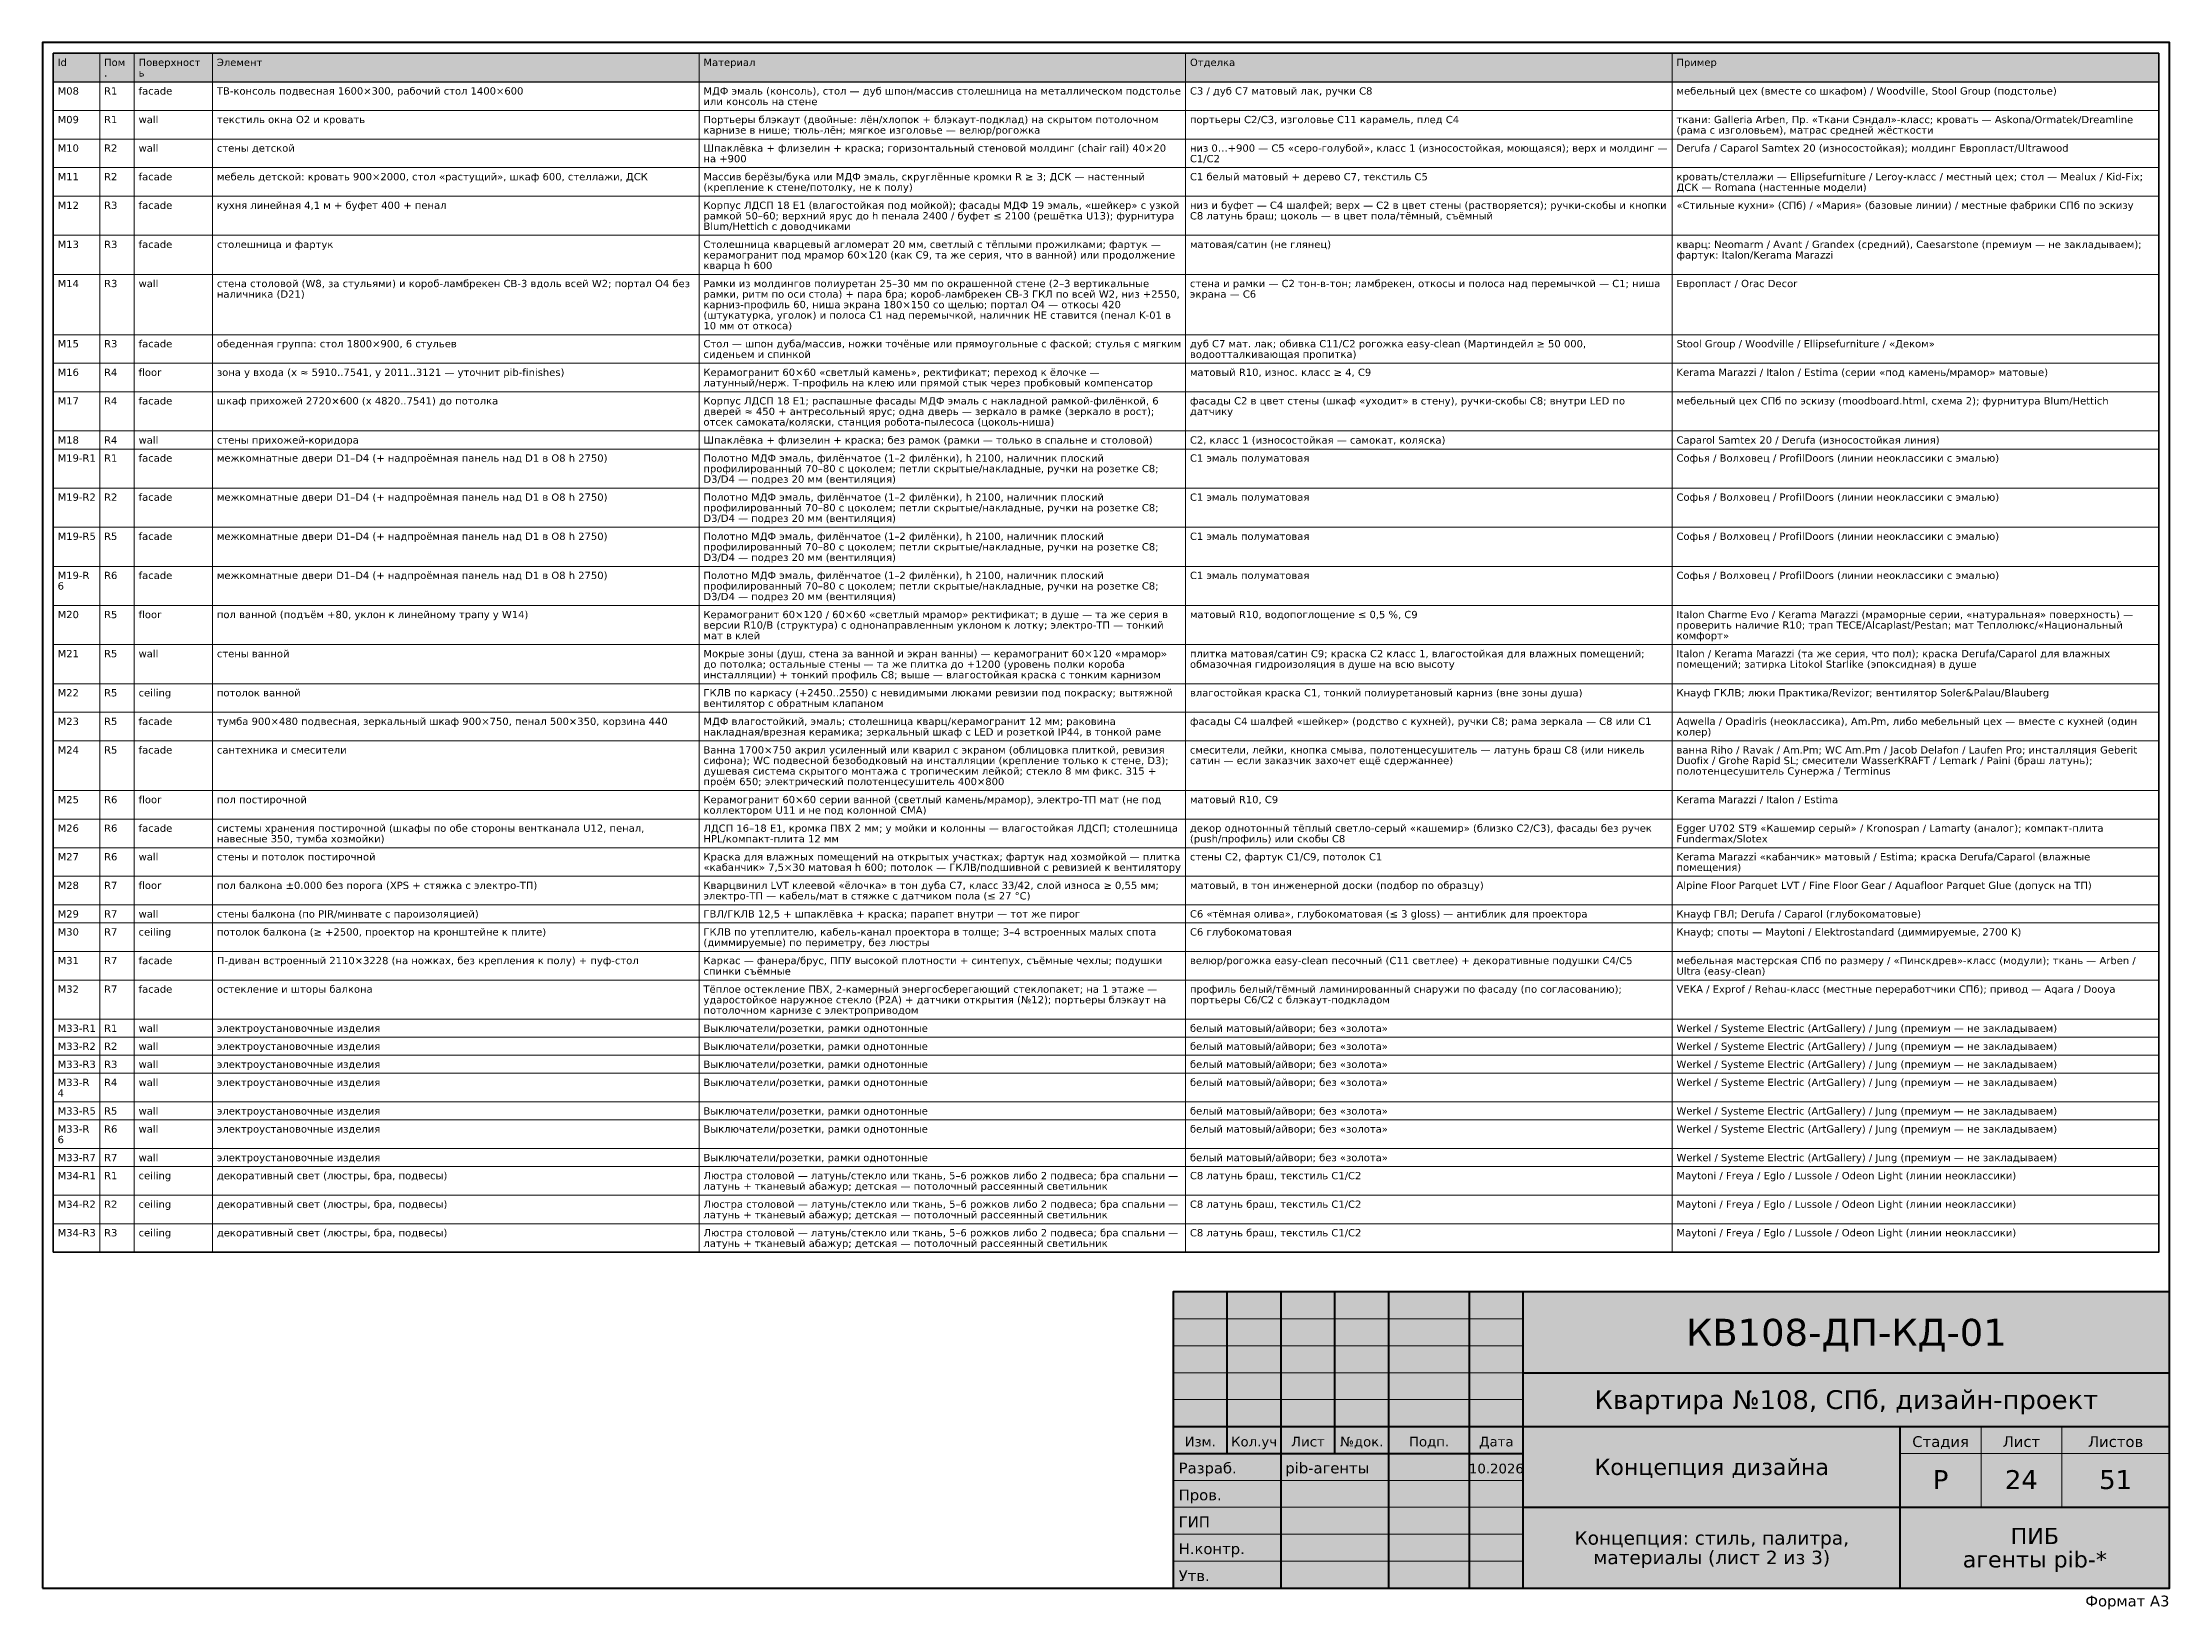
# Model space of a CAD drawing. Header units: millimetres. Extents: x 20 to 415, y 1 to 292.
import ezdxf
from ezdxf.enums import TextEntityAlignment as Align

# ---------------------------------------------------------------- set-up
doc = ezdxf.new("R2010")
doc.units = ezdxf.units.MM
doc.layers.add('FRAME', color=7, linetype='CONTINUOUS')
doc.layers.add('TEXT', color=7, linetype='CONTINUOUS')
doc.styles.add('GOST', font='DejaVuSans.ttf')

msp = doc.modelspace()

# ---------------------------------------------------------------- texts
at = {"layer": 'FRAME', "color": 7, "style": 'GOST'}
for s, height, p in [('КВ108-ДП-КД-01', 5, (355, 50)), ('Квартира №108, СПб, дизайн-проект', 3.5, (355, 38.25)), ('Изм.', 1.8, (235, 31.3)), ('Кол.уч', 1.8, (245, 31.3)), ('Лист', 1.8, (255, 31.3)), ('№док.', 1.8, (265, 31.3)), ('Подп.', 1.8, (277.5, 31.3)), ('Дата', 1.8, (290, 31.3)), ('Стадия', 2, (372.5, 31.2)), ('Лист', 2, (387.5, 31.2)), ('Листов', 2, (405, 31.2)), ('10.2026', 1.8, (290, 26.3)), ('Концепция дизайна', 3, (330, 26)), ('Р', 3.5, (372.5, 23.4)), ('24', 3.5, (387.5, 23.4)), ('51', 3.5, (405, 23.4)), ('ПИБ', 3, (390, 13.18)), ('Концепция: стиль, палитра,', 2.5, (330, 13.06)), ('материалы (лист 2 из 3)', 2.5, (330, 9.44)), ('агенты pib-*', 3, (390, 8.83))]:
    msp.add_text(s, height=height, dxfattribs=at).set_placement(p, align=Align.CENTER)
for s, p in [('Разраб.', (231, 26.3)), ('pib-агенты', (250.8, 26.3)), ('Пров.', (231, 21.3)), ('ГИП', (231, 16.3)), ('Н.контр.', (231, 11.3)), ('Утв.', (231, 6.3))]:
    msp.add_text(s, height=2, dxfattribs=at).set_placement(p)
msp.add_text('Формат A3', height=2, dxfattribs=at).set_placement((415, 1.6), align=Align.RIGHT)
at = {"layer": 'TEXT', "color": 7, "style": 'GOST'}
for s, p in [('Id', (22.8, 287.65)), ('Пом', (31.43, 287.65)), ('Поверхност', (37.84, 287.65)), ('Элемент', (52.38, 287.65)), ('Материал', (142.74, 287.65)), ('Отделка', (233.09, 287.65)), ('Пример', (323.45, 287.65)), ('.', (31.43, 285.69)), ('ь', (37.84, 285.69)), ('M08', (22.8, 282.34)), ('R1', (31.43, 282.34)), ('facade', (37.84, 282.34)), ('ТВ-консоль подвесная 1600×300, рабочий стол 1400×600', (52.38, 282.34)), ('или консоль на стене', (142.74, 280.38)), ('МДФ эмаль (консоль), стол — дуб шпон/массив столешница на металлическом подстолье', (142.74, 282.34)), ('C3 / дуб C7 матовый лак, ручки C8', (233.09, 282.34)), ('мебельный цех (вместе со шкафом) / Woodville, Stool Group (подстолье)', (323.45, 282.34)), ('M09', (22.8, 277.03)), ('R1', (31.43, 277.03)), ('wall', (37.84, 277.03)), ('текстиль окна O2 и кровать', (52.38, 277.03)), ('Портьеры блэкаут (двойные: лён/хлопок + блэкаут-подклад) на скрытом потолочном', (142.74, 277.03)), ('портьеры C2/C3, изголовье C11 карамель, плед C4', (233.09, 277.03)), ('ткани: Galleria Arben, Пр. «Ткани Сэндал»-класс; кровать — Askona/Ormatek/Dreamline', (323.45, 277.03)), ('M10', (22.8, 271.73)), ('R2', (31.43, 271.73)), ('wall', (37.84, 271.73)), ('стены детской', (52.38, 271.73)), ('карнизе в нише; тюль-лён; мягкое изголовье — велюр/рогожка', (142.74, 275.08)), ('Шпаклёвка + флизелин + краска; горизонтальный стеновой молдинг (chair rail) 40×20', (142.74, 271.73)), ('низ 0…+900 — C5 «серо-голубой», класс 1 (износостойкая, моющаяся); верх и молдинг —', (233.09, 271.73)), ('(рама с изголовьем), матрас средней жёсткости', (323.45, 275.08)), ('Derufa / Caparol Samtex 20 (износостойкая); молдинг Европласт/Ultrawood', (323.45, 271.73)), ('на +900', (142.74, 269.77)), ('C1/C2', (233.09, 269.77)), ('M11', (22.8, 266.42)), ('R2', (31.43, 266.42)), ('facade', (37.84, 266.42)), ('мебель детской: кровать 900×2000, стол «растущий», шкаф 600, стеллажи, ДСК', (52.38, 266.42)), ('(крепление к стене/потолку, не к полу)', (142.74, 264.46)), ('Массив берёзы/бука или МДФ эмаль, скруглённые кромки R ≥ 3; ДСК — настенный', (142.74, 266.42)), ('C1 белый матовый + дерево C7, текстиль C5', (233.09, 266.42)), ('ДСК — Romana (настенные модели)', (323.45, 264.46)), ('кровать/стеллажи — Ellipsefurniture / Leroy-класс / местный цех; стол — Mealux / Kid-Fix;', (323.45, 266.42)), ('M12', (22.8, 261.11)), ('R3', (31.43, 261.11)), ('facade', (37.84, 261.11)), ('кухня линейная 4,1 м + буфет 400 + пенал', (52.38, 261.11)), ('Корпус ЛДСП 18 E1 (влагостойкая под мойкой); фасады МДФ 19 эмаль, «шейкер» с узкой', (142.74, 261.11)), ('низ и буфет — C4 шалфей; верх — C2 в цвет стены (растворяется); ручки-скобы и кнопки', (233.09, 261.11)), ('«Стильные кухни» (СПб) / «Мария» (базовые линии) / местные фабрики СПб по эскизу', (323.45, 261.11)), ('рамкой 50–60; верхний ярус до h пенала 2400 / буфет ≤ 2100 (решётка U13); фурнитура', (142.74, 259.15)), ('Blum/Hettich с доводчиками', (142.74, 257.2)), ('C8 латунь браш; цоколь — в цвет пола/тёмный, съёмный', (233.09, 259.15)), ('M13', (22.8, 253.85)), ('R3', (31.43, 253.85)), ('facade', (37.84, 253.85)), ('столешница и фартук', (52.38, 253.85)), ('Столешница кварцевый агломерат 20 мм, светлый с тёплыми прожилками; фартук —', (142.74, 253.85)), ('керамогранит под мрамор 60×120 (как C9, та же серия, что в ванной) или продолжение', (142.74, 251.89)), ('матовая/сатин (не глянец)', (233.09, 253.85)), ('фартук: Italon/Kerama Marazzi', (323.45, 251.89)), ('кварц: Neomarm / Avant / Grandex (средний), Caesarstone (премиум — не закладываем);', (323.45, 253.85)), ('кварца h 600', (142.74, 249.93)), ('M14', (22.8, 246.58)), ('R3', (31.43, 246.58)), ('wall', (37.84, 246.58)), ('стена столовой (W8, за стульями) и короб-ламбрекен CB-3 вдоль всей W2; портал O4 без', (52.38, 246.58)), ('наличника (D21)', (52.38, 244.62)), ('рамки, ритм по оси стола) + пара бра; короб-ламбрекен CB-3 ГКЛ по всей W2, низ +2550,', (142.74, 244.62)), ('Рамки из молдингов полиуретан 25–30 мм по окрашенной стене (2–3 вертикальные', (142.74, 246.58)), ('стена и рамки — C2 тон-в-тон; ламбрекен, откосы и полоса над перемычкой — C1; ниша', (233.09, 246.58)), ('экрана — C6', (233.09, 244.62)), ('Европласт / Orac Decor', (323.45, 246.58)), ('(штукатурка, уголок) и полоса C1 над перемычкой, наличник НЕ ставится (пенал K-01 в', (142.74, 240.71)), ('карниз-профиль 60, ниша экрана 180×150 со щелью; портал O4 — откосы 420', (142.74, 242.67)), ('10 мм от откоса)', (142.74, 238.75)), ('M15', (22.8, 235.4)), ('R3', (31.43, 235.4)), ('facade', (37.84, 235.4)), ('обеденная группа: стол 1800×900, 6 стульев', (52.38, 235.4)), ('Стол — шпон дуба/массив, ножки точёные или прямоугольные с фаской; стулья с мягким', (142.74, 235.4)), ('сиденьем и спинкой', (142.74, 233.44)), ('дуб C7 мат. лак; обивка C11/C2 рогожка easy-clean (Мартиндейл ≥ 50 000,', (233.09, 235.4)), ('водоотталкивающая пропитка)', (233.09, 233.44)), ('Stool Group / Woodville / Ellipsefurniture / «Деком»', (323.45, 235.4)), ('M16', (22.8, 230.09)), ('R4', (31.43, 230.09)), ('floor', (37.84, 230.09)), ('зона у входа (x ≈ 5910..7541, y 2011..3121 — уточнит pib-finishes)', (52.38, 230.09)), ('латунный/нерж. Т-профиль на клею или прямой стык через пробковый компенсатор', (142.74, 228.14)), ('Керамогранит 60×60 «светлый камень», ректификат; переход к ёлочке —', (142.74, 230.09)), ('матовый R10, износ. класс ≥ 4, C9', (233.09, 230.09)), ('Kerama Marazzi / Italon / Estima (серии «под камень/мрамор» матовые)', (323.45, 230.09)), ('M17', (22.8, 224.79)), ('R4', (31.43, 224.79)), ('facade', (37.84, 224.79)), ('шкаф прихожей 2720×600 (x 4820..7541) до потолка', (52.38, 224.79)), ('Корпус ЛДСП 18 E1; распашные фасады МДФ эмаль с накладной рамкой-филёнкой, 6', (142.74, 224.79)), ('фасады C2 в цвет стены (шкаф «уходит» в стену), ручки-скобы C8; внутри LED по', (233.09, 224.79)), ('мебельный цех СПб по эскизу (moodboard.html, схема 2); фурнитура Blum/Hettich', (323.45, 224.79)), ('дверей ≈ 450 + антресольный ярус; одна дверь — зеркало в рамке (зеркало в рост);', (142.74, 222.83)), ('отсек самоката/коляски, станция робота-пылесоса (цоколь-ниша)', (142.74, 220.87)), ('датчику', (233.09, 222.83)), ('M18', (22.8, 217.52)), ('R4', (31.43, 217.52)), ('wall', (37.84, 217.52)), ('стены прихожей-коридора', (52.38, 217.52)), ('Шпаклёвка + флизелин + краска; без рамок (рамки — только в спальне и столовой)', (142.74, 217.52)), ('C2, класс 1 (износостойкая — самокат, коляска)', (233.09, 217.52)), ('Caparol Samtex 20 / Derufa (износостойкая линия)', (323.45, 217.52)), ('M19-R1', (22.8, 214.17)), ('R1', (31.43, 214.17)), ('facade', (37.84, 214.17)), ('межкомнатные двери D1–D4 (+ надпроёмная панель над D1 в O8 h 2750)', (52.38, 214.17)), ('профилированный 70–80 с цоколем; петли скрытые/накладные, ручки на розетке C8;', (142.74, 212.22)), ('Полотно МДФ эмаль, филёнчатое (1–2 филёнки), h 2100, наличник плоский', (142.74, 214.17)), ('C1 эмаль полуматовая', (233.09, 214.17)), ('Софья / Волховец / ProfilDoors (линии неоклассики с эмалью)', (323.45, 214.17)), ('D3/D4 — подрез 20 мм (вентиляция)', (142.74, 210.26)), ('M19-R2', (22.8, 206.91)), ('R2', (31.43, 206.91)), ('facade', (37.84, 206.91)), ('межкомнатные двери D1–D4 (+ надпроёмная панель над D1 в O8 h 2750)', (52.38, 206.91)), ('профилированный 70–80 с цоколем; петли скрытые/накладные, ручки на розетке C8;', (142.74, 204.95)), ('Полотно МДФ эмаль, филёнчатое (1–2 филёнки), h 2100, наличник плоский', (142.74, 206.91)), ('C1 эмаль полуматовая', (233.09, 206.91)), ('Софья / Волховец / ProfilDoors (линии неоклассики с эмалью)', (323.45, 206.91)), ('D3/D4 — подрез 20 мм (вентиляция)', (142.74, 202.99)), ('M19-R5', (22.8, 199.64)), ('R5', (31.43, 199.64)), ('facade', (37.84, 199.64)), ('межкомнатные двери D1–D4 (+ надпроёмная панель над D1 в O8 h 2750)', (52.38, 199.64)), ('профилированный 70–80 с цоколем; петли скрытые/накладные, ручки на розетке C8;', (142.74, 197.69)), ('Полотно МДФ эмаль, филёнчатое (1–2 филёнки), h 2100, наличник плоский', (142.74, 199.64)), ('C1 эмаль полуматовая', (233.09, 199.64)), ('Софья / Волховец / ProfilDoors (линии неоклассики с эмалью)', (323.45, 199.64)), ('M19-R', (22.8, 192.38)), ('R6', (31.43, 192.38)), ('facade', (37.84, 192.38)), ('межкомнатные двери D1–D4 (+ надпроёмная панель над D1 в O8 h 2750)', (52.38, 192.38)), ('D3/D4 — подрез 20 мм (вентиляция)', (142.74, 195.73)), ('Полотно МДФ эмаль, филёнчатое (1–2 филёнки), h 2100, наличник плоский', (142.74, 192.38)), ('C1 эмаль полуматовая', (233.09, 192.38)), ('Софья / Волховец / ProfilDoors (линии неоклассики с эмалью)', (323.45, 192.38)), ('6', (22.8, 190.42)), ('профилированный 70–80 с цоколем; петли скрытые/накладные, ручки на розетке C8;', (142.74, 190.42)), ('D3/D4 — подрез 20 мм (вентиляция)', (142.74, 188.46)), ('M20', (22.8, 185.11)), ('R5', (31.43, 185.11)), ('floor', (37.84, 185.11)), ('пол ванной (подъём +80, уклон к линейному трапу у W14)', (52.38, 185.11)), ('Керамогранит 60×120 / 60×60 «светлый мрамор» ректификат; в душе — та же серия в', (142.74, 185.11)), ('матовый R10, водопоглощение ≤ 0,5 %, C9', (233.09, 185.11)), ('Italon Charme Evo / Kerama Marazzi (мраморные серии, «натуральная» поверхность) —', (323.45, 185.11)), ('версии R10/B (структура) с однонаправленным уклоном к лотку; электро-ТП — тонкий', (142.74, 183.16)), ('мат в клей', (142.74, 181.2)), ('проверить наличие R10; трап TECE/Alcaplast/Pestan; мат Теплолюкс/«Национальный', (323.45, 183.16)), ('комфорт»', (323.45, 181.2)), ('M21', (22.8, 177.85)), ('R5', (31.43, 177.85)), ('wall', (37.84, 177.85)), ('стены ванной', (52.38, 177.85)), ('Мокрые зоны (душ, стена за ванной и экран ванны) — керамогранит 60×120 «мрамор»', (142.74, 177.85)), ('плитка матовая/сатин C9; краска C2 класс 1, влагостойкая для влажных помещений;', (233.09, 177.85)), ('Italon / Kerama Marazzi (та же серия, что пол); краска Derufa/Caparol для влажных', (323.45, 177.85)), ('до потолка; остальные стены — та же плитка до +1200 (уровень полки короба', (142.74, 175.89)), ('инсталляции) + тонкий профиль C8; выше — влагостойкая краска с тонким карнизом', (142.74, 173.93)), ('обмазочная гидроизоляция в душе на всю высоту', (233.09, 175.89)), ('помещений; затирка Litokol Starlike (эпоксидная) в душе', (323.45, 175.89)), ('M22', (22.8, 170.58)), ('R5', (31.43, 170.58)), ('ceiling', (37.84, 170.58)), ('потолок ванной', (52.38, 170.58)), ('вентилятор с обратным клапаном', (142.74, 168.63)), ('ГКЛВ по каркасу (+2450..2550) с невидимыми люками ревизии под покраску; вытяжной', (142.74, 170.58)), ('влагостойкая краска C1, тонкий полиуретановый карниз (вне зоны душа)', (233.09, 170.58)), ('Кнауф ГКЛВ; люки Практика/Revizor; вентилятор Soler&Palau/Blauberg', (323.45, 170.58)), ('M23', (22.8, 165.28)), ('R5', (31.43, 165.28)), ('facade', (37.84, 165.28)), ('тумба 900×480 подвесная, зеркальный шкаф 900×750, пенал 500×350, корзина 440', (52.38, 165.28)), ('МДФ влагостойкий, эмаль; столешница кварц/керамогранит 12 мм; раковина', (142.74, 165.28)), ('фасады C4 шалфей «шейкер» (родство с кухней), ручки C8; рама зеркала — C8 или C1', (233.09, 165.28)), ('Aqwella / Opadiris (неоклассика), Am.Pm, либо мебельный цех — вместе с кухней (один', (323.45, 165.28)), ('накладная/врезная керамика; зеркальный шкаф с LED и розеткой IP44, в тонкой раме', (142.74, 163.32)), ('колер)', (323.45, 163.32)), ('M24', (22.8, 159.97)), ('R5', (31.43, 159.97)), ('facade', (37.84, 159.97)), ('сантехника и смесители', (52.38, 159.97)), ('сифона); WC подвесной безободковый на инсталляции (крепление только к стене, D3);', (142.74, 158.01)), ('Ванна 1700×750 акрил усиленный или кварил с экраном (облицовка плиткой, ревизия', (142.74, 159.97)), ('смесители, лейки, кнопка смыва, полотенцесушитель — латунь браш C8 (или никель', (233.09, 159.97)), ('сатин — если заказчик захочет ещё сдержаннее)', (233.09, 158.01)), ('ванна Riho / Ravak / Am.Pm; WC Am.Pm / Jacob Delafon / Laufen Pro; инсталляция Geberit', (323.45, 159.97)), ('Duofix / Grohe Rapid SL; смесители WasserKRAFT / Lemark / Paini (браш латунь);', (323.45, 158.01)), ('душевая система скрытого монтажа с тропическим лейкой; стекло 8 мм фикс. 315 +', (142.74, 156.05)), ('проём 650; электрический полотенцесушитель 400×800', (142.74, 154.1)), ('полотенцесушитель Сунержа / Terminus', (323.45, 156.05)), ('M25', (22.8, 150.75)), ('R6', (31.43, 150.75)), ('floor', (37.84, 150.75)), ('пол постирочной', (52.38, 150.75)), ('коллектором U11 и не под колонной СМА)', (142.74, 148.79)), ('Керамогранит 60×60 серии ванной (светлый камень/мрамор), электро-ТП мат (не под', (142.74, 150.75)), ('матовый R10, C9', (233.09, 150.75)), ('Kerama Marazzi / Italon / Estima', (323.45, 150.75)), ('M26', (22.8, 145.44)), ('R6', (31.43, 145.44)), ('facade', (37.84, 145.44)), ('системы хранения постирочной (шкафы по обе стороны вентканала U12, пенал,', (52.38, 145.44)), ('ЛДСП 16–18 E1, кромка ПВХ 2 мм; у мойки и колонны — влагостойкая ЛДСП; столешница', (142.74, 145.44)), ('декор однотонный тёплый светло-серый «кашемир» (близко C2/C3), фасады без ручек', (233.09, 145.44)), ('Egger U702 ST9 «Кашемир серый» / Kronospan / Lamarty (аналог); компакт-плита', (323.45, 145.44)), ('навесные 350, тумба хозмойки)', (52.38, 143.48)), ('HPL/компакт-плита 12 мм', (142.74, 143.48)), ('(push/профиль) или скобы C8', (233.09, 143.48)), ('Fundermax/Slotex', (323.45, 143.48)), ('M27', (22.8, 140.13)), ('R6', (31.43, 140.13)), ('wall', (37.84, 140.13)), ('стены и потолок постирочной', (52.38, 140.13)), ('«кабанчик» 7,5×30 матовая h 600; потолок — ГКЛВ/подшивной с ревизией к вентилятору', (142.74, 138.17)), ('Краска для влажных помещений на открытых участках; фартук над хозмойкой — плитка', (142.74, 140.13)), ('стены C2, фартук C1/C9, потолок C1', (233.09, 140.13)), ('помещения)', (323.45, 138.17)), ('Kerama Marazzi «кабанчик» матовый / Estima; краска Derufa/Caparol (влажные', (323.45, 140.13)), ('M28', (22.8, 134.82)), ('R7', (31.43, 134.82)), ('floor', (37.84, 134.82)), ('пол балкона ±0.000 без порога (XPS + стяжка с электро-ТП)', (52.38, 134.82)), ('электро-ТП — кабель/мат в стяжке с датчиком пола (≤ 27 °C)', (142.74, 132.87)), ('Кварцвинил LVT клеевой «ёлочка» в тон дуба C7, класс 33/42, слой износа ≥ 0,55 мм;', (142.74, 134.82)), ('матовый, в тон инженерной доски (подбор по образцу)', (233.09, 134.82)), ('Alpine Floor Parquet LVT / Fine Floor Gear / Aquafloor Parquet Glue (допуск на ТП)', (323.45, 134.82)), ('M29', (22.8, 129.52)), ('R7', (31.43, 129.52)), ('wall', (37.84, 129.52)), ('стены балкона (по PIR/минвате с пароизоляцией)', (52.38, 129.52)), ('ГВЛ/ГКЛВ 12,5 + шпаклёвка + краска; парапет внутри — тот же пирог', (142.74, 129.52)), ('C6 «тёмная олива», глубокоматовая (≤ 3 gloss) — антиблик для проектора', (233.09, 129.52)), ('Кнауф ГВЛ; Derufa / Caparol (глубокоматовые)', (323.45, 129.52)), ('M30', (22.8, 126.17)), ('R7', (31.43, 126.17)), ('ceiling', (37.84, 126.17)), ('потолок балкона (≥ +2500, проектор на кронштейне к плите)', (52.38, 126.17)), ('ГКЛВ по утеплителю, кабель-канал проектора в толще; 3–4 встроенных малых спота', (142.74, 126.17)), ('C6 глубокоматовая', (233.09, 126.17)), ('Кнауф; споты — Maytoni / Elektrostandard (диммируемые, 2700 K)', (323.45, 126.17)), ('(диммируемые) по периметру, без люстры', (142.74, 124.21)), ('M31', (22.8, 120.86)), ('R7', (31.43, 120.86)), ('facade', (37.84, 120.86)), ('П-диван встроенный 2110×3228 (на ножках, без крепления к полу) + пуф-стол', (52.38, 120.86)), ('спинки съёмные', (142.74, 118.9)), ('Каркас — фанера/брус, ППУ высокой плотности + синтепух, съёмные чехлы; подушки', (142.74, 120.86)), ('велюр/рогожка easy-clean песочный (C11 светлее) + декоративные подушки C4/C5', (233.09, 120.86)), ('мебельная мастерская СПб по размеру / «Пинскдрев»-класс (модули); ткань — Arben /', (323.45, 120.86)), ('Ultra (easy-clean)', (323.45, 118.9)), ('M32', (22.8, 115.55)), ('R7', (31.43, 115.55)), ('facade', (37.84, 115.55)), ('остекление и шторы балкона', (52.38, 115.55)), ('Тёплое остекление ПВХ, 2-камерный энергосберегающий стеклопакет; на 1 этаже —', (142.74, 115.55)), ('ударостойкое наружное стекло (P2A) + датчики открытия (№12); портьеры блэкаут на', (142.74, 113.59)), ('профиль белый/тёмный ламинированный снаружи по фасаду (по согласованию);', (233.09, 115.55)), ('портьеры C6/C2 с блэкаут-подкладом', (233.09, 113.59)), ('VEKA / Exprof / Rehau-класс (местные переработчики СПб); привод — Aqara / Dooya', (323.45, 115.55)), ('потолочном карнизе с электроприводом', (142.74, 111.64)), ('M33-R1', (22.8, 108.29)), ('R1', (31.43, 108.29)), ('wall', (37.84, 108.29)), ('электроустановочные изделия', (52.38, 108.29)), ('Выключатели/розетки, рамки однотонные', (142.74, 108.29)), ('белый матовый/айвори; без «золота»', (233.09, 108.29)), ('Werkel / Systeme Electric (ArtGallery) / Jung (премиум — не закладываем)', (323.45, 108.29)), ('M33-R2', (22.8, 104.94)), ('M33-R3', (22.8, 101.59)), ('R2', (31.43, 104.94)), ('R3', (31.43, 101.59)), ('wall', (37.84, 104.94)), ('wall', (37.84, 101.59)), ('электроустановочные изделия', (52.38, 104.94)), ('Выключатели/розетки, рамки однотонные', (142.74, 104.94)), ('Выключатели/розетки, рамки однотонные', (142.74, 101.59)), ('белый матовый/айвори; без «золота»', (233.09, 104.94)), ('белый матовый/айвори; без «золота»', (233.09, 101.59)), ('Werkel / Systeme Electric (ArtGallery) / Jung (премиум — не закладываем)', (323.45, 104.94)), ('Werkel / Systeme Electric (ArtGallery) / Jung (премиум — не закладываем)', (323.45, 101.59)), ('M33-R', (22.8, 98.24)), ('R4', (31.43, 98.24)), ('wall', (37.84, 98.24)), ('электроустановочные изделия', (52.38, 101.59)), ('электроустановочные изделия', (52.38, 98.24)), ('Выключатели/розетки, рамки однотонные', (142.74, 98.24)), ('белый матовый/айвори; без «золота»', (233.09, 98.24)), ('Werkel / Systeme Electric (ArtGallery) / Jung (премиум — не закладываем)', (323.45, 98.24)), ('4', (22.8, 96.28)), ('M33-R5', (22.8, 92.93)), ('M33-R', (22.8, 89.58)), ('R5', (31.43, 92.93)), ('R6', (31.43, 89.58)), ('wall', (37.84, 92.93)), ('wall', (37.84, 89.58)), ('электроустановочные изделия', (52.38, 92.93)), ('Выключатели/розетки, рамки однотонные', (142.74, 92.93)), ('Выключатели/розетки, рамки однотонные', (142.74, 89.58)), ('белый матовый/айвори; без «золота»', (233.09, 92.93)), ('белый матовый/айвори; без «золота»', (233.09, 89.58)), ('Werkel / Systeme Electric (ArtGallery) / Jung (премиум — не закладываем)', (323.45, 92.93)), ('Werkel / Systeme Electric (ArtGallery) / Jung (премиум — не закладываем)', (323.45, 89.58)), ('6', (22.8, 87.62)), ('электроустановочные изделия', (52.38, 89.58)), ('M33-R7', (22.8, 84.27)), ('R7', (31.43, 84.27)), ('wall', (37.84, 84.27)), ('электроустановочные изделия', (52.38, 84.27)), ('Выключатели/розетки, рамки однотонные', (142.74, 84.27)), ('белый матовый/айвори; без «золота»', (233.09, 84.27)), ('Werkel / Systeme Electric (ArtGallery) / Jung (премиум — не закладываем)', (323.45, 84.27)), ('M34-R1', (22.8, 80.92)), ('R1', (31.43, 80.92)), ('ceiling', (37.84, 80.92)), ('декоративный свет (люстры, бра, подвесы)', (52.38, 80.92)), ('латунь + тканевый абажур; детская — потолочный рассеянный светильник', (142.74, 78.96)), ('Люстра столовой — латунь/стекло или ткань, 5–6 рожков либо 2 подвеса; бра спальни —', (142.74, 80.92)), ('C8 латунь браш, текстиль C1/C2', (233.09, 80.92)), ('Maytoni / Freya / Eglo / Lussole / Odeon Light (линии неоклассики)', (323.45, 80.92)), ('M34-R2', (22.8, 75.61)), ('R2', (31.43, 75.61)), ('ceiling', (37.84, 75.61)), ('декоративный свет (люстры, бра, подвесы)', (52.38, 75.61)), ('латунь + тканевый абажур; детская — потолочный рассеянный светильник', (142.74, 73.66)), ('Люстра столовой — латунь/стекло или ткань, 5–6 рожков либо 2 подвеса; бра спальни —', (142.74, 75.61)), ('C8 латунь браш, текстиль C1/C2', (233.09, 75.61)), ('Maytoni / Freya / Eglo / Lussole / Odeon Light (линии неоклассики)', (323.45, 75.61)), ('M34-R3', (22.8, 70.31)), ('R3', (31.43, 70.31)), ('ceiling', (37.84, 70.31)), ('декоративный свет (люстры, бра, подвесы)', (52.38, 70.31)), ('Люстра столовой — латунь/стекло или ткань, 5–6 рожков либо 2 подвеса; бра спальни —', (142.74, 70.31)), ('C8 латунь браш, текстиль C1/C2', (233.09, 70.31)), ('Maytoni / Freya / Eglo / Lussole / Odeon Light (линии неоклассики)', (323.45, 70.31)), ('латунь + тканевый абажур; детская — потолочный рассеянный светильник', (142.74, 68.35))]:
    msp.add_text(s, height=1.35, dxfattribs=at).set_placement(p)

# ---------------------------------------------------------------- hatches: boundary and pattern name
at = {"layer": 'FRAME', "true_color": 0xffffff}
h = msp.add_hatch(color=7, dxfattribs=at)
h.dxf.hatch_style = 1
h.paths.add_polyline_path([(230, 5), (415, 5), (415, 60), (230, 60)])
at = {"layer": 'TEXT', "true_color": 0xe6e6e6}
h = msp.add_hatch(color=7, dxfattribs=at)
h.dxf.hatch_style = 1
h.paths.add_polyline_path([(22, 284.69), (413, 284.69), (413, 290), (22, 290)])

# ---------------------------------------------------------------- linework, layer by layer
at = {"layer": 'FRAME', "color": 7, "lineweight": 50}
for points in [[(20, 5), (415, 5), (415, 292), (20, 292)], [(230, 5), (415, 5), (415, 60), (230, 60)]]:
    msp.add_lwpolyline(points, close=True, dxfattribs=at)
for points in [[(240, 30), (240, 60)], [(250, 5), (250, 60)], [(260, 30), (260, 60)], [(270, 5), (270, 60)], [(285, 5), (285, 60)], [(295, 5), (295, 60)], [(295, 45), (415, 45)], [(230, 35), (295, 35)], [(295, 35), (415, 35)], [(365, 5), (365, 35)], [(230, 30), (295, 30)], [(295, 20), (415, 20)]]:
    msp.add_lwpolyline(points, dxfattribs=at)
at = {"layer": 'FRAME', "color": 7, "lineweight": 20}
for points in [[(230, 55), (295, 55)], [(230, 50), (295, 50)], [(230, 45), (295, 45)], [(230, 40), (295, 40)], [(380, 20), (380, 35)], [(395, 20), (395, 35)], [(365, 30), (415, 30)], [(230, 25), (295, 25)], [(230, 20), (295, 20)], [(230, 15), (295, 15)], [(230, 10), (295, 10)]]:
    msp.add_lwpolyline(points, dxfattribs=at)
at = {"layer": 'TEXT', "color": 7, "lineweight": 25}
msp.add_lwpolyline([(22, 284.69), (413, 284.69), (413, 290), (22, 290)], close=True, dxfattribs=at)
at = {"layer": 'TEXT', "color": 7, "lineweight": 15}
for points in [[(22, 290), (22, 284.69)], [(30.63, 290), (30.63, 284.69)], [(37.04, 290), (37.04, 284.69)], [(51.58, 290), (51.58, 284.69)], [(141.94, 290), (141.94, 284.69)], [(232.29, 290), (232.29, 284.69)], [(322.65, 290), (322.65, 284.69)], [(413, 290), (413, 284.69)], [(22, 284.69), (22, 279.38)], [(30.63, 284.69), (30.63, 279.38)], [(37.04, 284.69), (37.04, 279.38)], [(51.58, 284.69), (51.58, 279.38)], [(141.94, 284.69), (141.94, 279.38)], [(232.29, 284.69), (232.29, 279.38)], [(322.65, 284.69), (322.65, 279.38)], [(413, 284.69), (413, 279.38)], [(22, 279.38), (22, 274.08)], [(30.63, 279.38), (30.63, 274.08)], [(37.04, 279.38), (37.04, 274.08)], [(51.58, 279.38), (51.58, 274.08)], [(141.94, 279.38), (141.94, 274.08)], [(232.29, 279.38), (232.29, 274.08)], [(322.65, 279.38), (322.65, 274.08)], [(413, 279.38), (413, 274.08)], [(22, 274.08), (22, 268.77)], [(30.63, 274.08), (30.63, 268.77)], [(37.04, 274.08), (37.04, 268.77)], [(51.58, 274.08), (51.58, 268.77)], [(141.94, 274.08), (141.94, 268.77)], [(232.29, 274.08), (232.29, 268.77)], [(322.65, 274.08), (322.65, 268.77)], [(413, 274.08), (413, 268.77)], [(22, 268.77), (22, 263.46)], [(30.63, 268.77), (30.63, 263.46)], [(37.04, 268.77), (37.04, 263.46)], [(51.58, 268.77), (51.58, 263.46)], [(141.94, 268.77), (141.94, 263.46)], [(232.29, 268.77), (232.29, 263.46)], [(322.65, 268.77), (322.65, 263.46)], [(413, 268.77), (413, 263.46)], [(22, 263.46), (22, 256.2)], [(30.63, 263.46), (30.63, 256.2)], [(37.04, 263.46), (37.04, 256.2)], [(51.58, 263.46), (51.58, 256.2)], [(141.94, 263.46), (141.94, 256.2)], [(232.29, 263.46), (232.29, 256.2)], [(322.65, 263.46), (322.65, 256.2)], [(413, 263.46), (413, 256.2)], [(22, 256.2), (22, 248.93)], [(30.63, 256.2), (30.63, 248.93)], [(37.04, 256.2), (37.04, 248.93)], [(51.58, 256.2), (51.58, 248.93)], [(141.94, 256.2), (141.94, 248.93)], [(232.29, 256.2), (232.29, 248.93)], [(322.65, 256.2), (322.65, 248.93)], [(413, 256.2), (413, 248.93)], [(22, 248.93), (22, 237.75)], [(30.63, 248.93), (30.63, 237.75)], [(37.04, 248.93), (37.04, 237.75)], [(51.58, 248.93), (51.58, 237.75)], [(141.94, 248.93), (141.94, 237.75)], [(232.29, 248.93), (232.29, 237.75)], [(322.65, 248.93), (322.65, 237.75)], [(413, 248.93), (413, 237.75)], [(22, 237.75), (22, 232.44)], [(30.63, 237.75), (30.63, 232.44)], [(37.04, 237.75), (37.04, 232.44)], [(51.58, 237.75), (51.58, 232.44)], [(141.94, 237.75), (141.94, 232.44)], [(232.29, 237.75), (232.29, 232.44)], [(322.65, 237.75), (322.65, 232.44)], [(413, 237.75), (413, 232.44)], [(22, 232.44), (22, 227.14)], [(30.63, 232.44), (30.63, 227.14)], [(37.04, 232.44), (37.04, 227.14)], [(51.58, 232.44), (51.58, 227.14)], [(141.94, 232.44), (141.94, 227.14)], [(232.29, 232.44), (232.29, 227.14)], [(322.65, 232.44), (322.65, 227.14)], [(413, 232.44), (413, 227.14)], [(22, 227.14), (22, 219.87)], [(30.63, 227.14), (30.63, 219.87)], [(37.04, 227.14), (37.04, 219.87)], [(51.58, 227.14), (51.58, 219.87)], [(141.94, 227.14), (141.94, 219.87)], [(232.29, 227.14), (232.29, 219.87)], [(322.65, 227.14), (322.65, 219.87)], [(413, 227.14), (413, 219.87)], [(22, 219.87), (22, 216.52)], [(30.63, 219.87), (30.63, 216.52)], [(37.04, 219.87), (37.04, 216.52)], [(51.58, 219.87), (51.58, 216.52)], [(141.94, 219.87), (141.94, 216.52)], [(232.29, 219.87), (232.29, 216.52)], [(322.65, 219.87), (322.65, 216.52)], [(413, 219.87), (413, 216.52)], [(22, 216.52), (22, 209.26)], [(30.63, 216.52), (30.63, 209.26)], [(37.04, 216.52), (37.04, 209.26)], [(51.58, 216.52), (51.58, 209.26)], [(141.94, 216.52), (141.94, 209.26)], [(232.29, 216.52), (232.29, 209.26)], [(322.65, 216.52), (322.65, 209.26)], [(413, 216.52), (413, 209.26)], [(22, 209.26), (22, 201.99)], [(30.63, 209.26), (30.63, 201.99)], [(37.04, 209.26), (37.04, 201.99)], [(51.58, 209.26), (51.58, 201.99)], [(141.94, 209.26), (141.94, 201.99)], [(232.29, 209.26), (232.29, 201.99)], [(322.65, 209.26), (322.65, 201.99)], [(413, 209.26), (413, 201.99)], [(22, 201.99), (22, 194.73)], [(30.63, 201.99), (30.63, 194.73)], [(37.04, 201.99), (37.04, 194.73)], [(51.58, 201.99), (51.58, 194.73)], [(141.94, 201.99), (141.94, 194.73)], [(232.29, 201.99), (232.29, 194.73)], [(322.65, 201.99), (322.65, 194.73)], [(413, 201.99), (413, 194.73)], [(22, 194.73), (22, 187.46)], [(30.63, 194.73), (30.63, 187.46)], [(37.04, 194.73), (37.04, 187.46)], [(51.58, 194.73), (51.58, 187.46)], [(141.94, 194.73), (141.94, 187.46)], [(232.29, 194.73), (232.29, 187.46)], [(322.65, 194.73), (322.65, 187.46)], [(413, 194.73), (413, 187.46)], [(22, 187.46), (22, 180.2)], [(30.63, 187.46), (30.63, 180.2)], [(37.04, 187.46), (37.04, 180.2)], [(51.58, 187.46), (51.58, 180.2)], [(141.94, 187.46), (141.94, 180.2)], [(232.29, 187.46), (232.29, 180.2)], [(322.65, 187.46), (322.65, 180.2)], [(413, 187.46), (413, 180.2)], [(22, 180.2), (22, 172.93)], [(30.63, 180.2), (30.63, 172.93)], [(37.04, 180.2), (37.04, 172.93)], [(51.58, 180.2), (51.58, 172.93)], [(141.94, 180.2), (141.94, 172.93)], [(232.29, 180.2), (232.29, 172.93)], [(322.65, 180.2), (322.65, 172.93)], [(413, 180.2), (413, 172.93)], [(22, 172.93), (22, 167.63)], [(30.63, 172.93), (30.63, 167.63)], [(37.04, 172.93), (37.04, 167.63)], [(51.58, 172.93), (51.58, 167.63)], [(141.94, 172.93), (141.94, 167.63)], [(232.29, 172.93), (232.29, 167.63)], [(322.65, 172.93), (322.65, 167.63)], [(413, 172.93), (413, 167.63)], [(22, 167.63), (22, 162.32)], [(30.63, 167.63), (30.63, 162.32)], [(37.04, 167.63), (37.04, 162.32)], [(51.58, 167.63), (51.58, 162.32)], [(141.94, 167.63), (141.94, 162.32)], [(232.29, 167.63), (232.29, 162.32)], [(322.65, 167.63), (322.65, 162.32)], [(413, 167.63), (413, 162.32)], [(22, 162.32), (22, 153.1)], [(30.63, 162.32), (30.63, 153.1)], [(37.04, 162.32), (37.04, 153.1)], [(51.58, 162.32), (51.58, 153.1)], [(141.94, 162.32), (141.94, 153.1)], [(232.29, 162.32), (232.29, 153.1)], [(322.65, 162.32), (322.65, 153.1)], [(413, 162.32), (413, 153.1)], [(22, 153.1), (22, 147.79)], [(30.63, 153.1), (30.63, 147.79)], [(37.04, 153.1), (37.04, 147.79)], [(51.58, 153.1), (51.58, 147.79)], [(141.94, 153.1), (141.94, 147.79)], [(232.29, 153.1), (232.29, 147.79)], [(322.65, 153.1), (322.65, 147.79)], [(413, 153.1), (413, 147.79)], [(22, 147.79), (22, 142.48)], [(30.63, 147.79), (30.63, 142.48)], [(37.04, 147.79), (37.04, 142.48)], [(51.58, 147.79), (51.58, 142.48)], [(141.94, 147.79), (141.94, 142.48)], [(232.29, 147.79), (232.29, 142.48)], [(322.65, 147.79), (322.65, 142.48)], [(413, 147.79), (413, 142.48)], [(22, 142.48), (22, 137.17)], [(30.63, 142.48), (30.63, 137.17)], [(37.04, 142.48), (37.04, 137.17)], [(51.58, 142.48), (51.58, 137.17)], [(141.94, 142.48), (141.94, 137.17)], [(232.29, 142.48), (232.29, 137.17)], [(322.65, 142.48), (322.65, 137.17)], [(413, 142.48), (413, 137.17)], [(22, 137.17), (22, 131.87)], [(30.63, 137.17), (30.63, 131.87)], [(37.04, 137.17), (37.04, 131.87)], [(51.58, 137.17), (51.58, 131.87)], [(141.94, 137.17), (141.94, 131.87)], [(232.29, 137.17), (232.29, 131.87)], [(322.65, 137.17), (322.65, 131.87)], [(413, 137.17), (413, 131.87)], [(22, 131.87), (22, 128.52)], [(30.63, 131.87), (30.63, 128.52)], [(37.04, 131.87), (37.04, 128.52)], [(51.58, 131.87), (51.58, 128.52)], [(141.94, 131.87), (141.94, 128.52)], [(232.29, 131.87), (232.29, 128.52)], [(322.65, 131.87), (322.65, 128.52)], [(413, 131.87), (413, 128.52)], [(22, 128.52), (22, 123.21)], [(30.63, 128.52), (30.63, 123.21)], [(37.04, 128.52), (37.04, 123.21)], [(51.58, 128.52), (51.58, 123.21)], [(141.94, 128.52), (141.94, 123.21)], [(232.29, 128.52), (232.29, 123.21)], [(322.65, 128.52), (322.65, 123.21)], [(413, 128.52), (413, 123.21)], [(22, 123.21), (22, 117.9)], [(30.63, 123.21), (30.63, 117.9)], [(37.04, 123.21), (37.04, 117.9)], [(51.58, 123.21), (51.58, 117.9)], [(141.94, 123.21), (141.94, 117.9)], [(232.29, 123.21), (232.29, 117.9)], [(322.65, 123.21), (322.65, 117.9)], [(413, 123.21), (413, 117.9)], [(22, 117.9), (22, 110.64)], [(30.63, 117.9), (30.63, 110.64)], [(37.04, 117.9), (37.04, 110.64)], [(51.58, 117.9), (51.58, 110.64)], [(141.94, 117.9), (141.94, 110.64)], [(232.29, 117.9), (232.29, 110.64)], [(322.65, 117.9), (322.65, 110.64)], [(413, 117.9), (413, 110.64)], [(22, 110.64), (22, 107.29)], [(30.63, 110.64), (30.63, 107.29)], [(37.04, 110.64), (37.04, 107.29)], [(51.58, 110.64), (51.58, 107.29)], [(141.94, 110.64), (141.94, 107.29)], [(232.29, 110.64), (232.29, 107.29)], [(322.65, 110.64), (322.65, 107.29)], [(413, 110.64), (413, 107.29)], [(22, 107.29), (22, 103.94)], [(30.63, 107.29), (30.63, 103.94)], [(37.04, 107.29), (37.04, 103.94)], [(51.58, 107.29), (51.58, 103.94)], [(141.94, 107.29), (141.94, 103.94)], [(232.29, 107.29), (232.29, 103.94)], [(322.65, 107.29), (322.65, 103.94)], [(413, 107.29), (413, 103.94)], [(22, 103.94), (22, 100.59)], [(30.63, 103.94), (30.63, 100.59)], [(37.04, 103.94), (37.04, 100.59)], [(51.58, 103.94), (51.58, 100.59)], [(141.94, 103.94), (141.94, 100.59)], [(232.29, 103.94), (232.29, 100.59)], [(322.65, 103.94), (322.65, 100.59)], [(413, 103.94), (413, 100.59)], [(22, 100.59), (22, 95.28)], [(30.63, 100.59), (30.63, 95.28)], [(37.04, 100.59), (37.04, 95.28)], [(51.58, 100.59), (51.58, 95.28)], [(141.94, 100.59), (141.94, 95.28)], [(232.29, 100.59), (232.29, 95.28)], [(322.65, 100.59), (322.65, 95.28)], [(413, 100.59), (413, 95.28)], [(22, 95.28), (22, 91.93)], [(30.63, 95.28), (30.63, 91.93)], [(37.04, 95.28), (37.04, 91.93)], [(51.58, 95.28), (51.58, 91.93)], [(141.94, 95.28), (141.94, 91.93)], [(232.29, 95.28), (232.29, 91.93)], [(322.65, 95.28), (322.65, 91.93)], [(413, 95.28), (413, 91.93)], [(22, 91.93), (22, 86.62)], [(30.63, 91.93), (30.63, 86.62)], [(37.04, 91.93), (37.04, 86.62)], [(51.58, 91.93), (51.58, 86.62)], [(141.94, 91.93), (141.94, 86.62)], [(232.29, 91.93), (232.29, 86.62)], [(322.65, 91.93), (322.65, 86.62)], [(413, 91.93), (413, 86.62)], [(22, 86.62), (22, 83.27)], [(22, 83.27), (22, 77.96)], [(30.63, 86.62), (30.63, 83.27)], [(30.63, 83.27), (30.63, 77.96)], [(37.04, 86.62), (37.04, 83.27)], [(37.04, 83.27), (37.04, 77.96)], [(51.58, 86.62), (51.58, 83.27)], [(51.58, 83.27), (51.58, 77.96)], [(141.94, 86.62), (141.94, 83.27)], [(141.94, 83.27), (141.94, 77.96)], [(232.29, 86.62), (232.29, 83.27)], [(232.29, 83.27), (232.29, 77.96)], [(322.65, 86.62), (322.65, 83.27)], [(322.65, 83.27), (322.65, 77.96)], [(413, 86.62), (413, 83.27)], [(413, 83.27), (413, 77.96)], [(22, 77.96), (22, 72.66)], [(30.63, 77.96), (30.63, 72.66)], [(37.04, 77.96), (37.04, 72.66)], [(51.58, 77.96), (51.58, 72.66)], [(141.94, 77.96), (141.94, 72.66)], [(232.29, 77.96), (232.29, 72.66)], [(322.65, 77.96), (322.65, 72.66)], [(413, 77.96), (413, 72.66)], [(22, 72.66), (22, 67.35)], [(30.63, 72.66), (30.63, 67.35)], [(37.04, 72.66), (37.04, 67.35)], [(51.58, 72.66), (51.58, 67.35)], [(141.94, 72.66), (141.94, 67.35)], [(232.29, 72.66), (232.29, 67.35)], [(322.65, 72.66), (322.65, 67.35)], [(413, 72.66), (413, 67.35)]]:
    msp.add_lwpolyline(points, dxfattribs=at)
at = {"layer": 'TEXT', "color": 7, "lineweight": 35}
msp.add_lwpolyline([(22, 67.35), (413, 67.35), (413, 290), (22, 290)], close=True, dxfattribs=at)
at = {"layer": 'TEXT', "color": 7, "lineweight": 15}
for points in [[(22, 279.38), (413, 279.38), (413, 284.69), (22, 284.69)], [(22, 274.08), (413, 274.08), (413, 279.38), (22, 279.38)], [(22, 268.77), (413, 268.77), (413, 274.08), (22, 274.08)], [(22, 263.46), (413, 263.46), (413, 268.77), (22, 268.77)], [(22, 256.2), (413, 256.2), (413, 263.46), (22, 263.46)], [(22, 248.93), (413, 248.93), (413, 256.2), (22, 256.2)], [(22, 237.75), (413, 237.75), (413, 248.93), (22, 248.93)], [(22, 232.44), (413, 232.44), (413, 237.75), (22, 237.75)], [(22, 227.14), (413, 227.14), (413, 232.44), (22, 232.44)], [(22, 219.87), (413, 219.87), (413, 227.14), (22, 227.14)], [(22, 216.52), (413, 216.52), (413, 219.87), (22, 219.87)], [(22, 209.26), (413, 209.26), (413, 216.52), (22, 216.52)], [(22, 201.99), (413, 201.99), (413, 209.26), (22, 209.26)], [(22, 194.73), (413, 194.73), (413, 201.99), (22, 201.99)], [(22, 187.46), (413, 187.46), (413, 194.73), (22, 194.73)], [(22, 180.2), (413, 180.2), (413, 187.46), (22, 187.46)], [(22, 172.93), (413, 172.93), (413, 180.2), (22, 180.2)], [(22, 167.63), (413, 167.63), (413, 172.93), (22, 172.93)], [(22, 162.32), (413, 162.32), (413, 167.63), (22, 167.63)], [(22, 153.1), (413, 153.1), (413, 162.32), (22, 162.32)], [(22, 147.79), (413, 147.79), (413, 153.1), (22, 153.1)], [(22, 142.48), (413, 142.48), (413, 147.79), (22, 147.79)], [(22, 137.17), (413, 137.17), (413, 142.48), (22, 142.48)], [(22, 131.87), (413, 131.87), (413, 137.17), (22, 137.17)], [(22, 128.52), (413, 128.52), (413, 131.87), (22, 131.87)], [(22, 123.21), (413, 123.21), (413, 128.52), (22, 128.52)], [(22, 117.9), (413, 117.9), (413, 123.21), (22, 123.21)], [(22, 110.64), (413, 110.64), (413, 117.9), (22, 117.9)], [(22, 107.29), (413, 107.29), (413, 110.64), (22, 110.64)], [(22, 103.94), (413, 103.94), (413, 107.29), (22, 107.29)], [(22, 100.59), (413, 100.59), (413, 103.94), (22, 103.94)], [(22, 95.28), (413, 95.28), (413, 100.59), (22, 100.59)], [(22, 91.93), (413, 91.93), (413, 95.28), (22, 95.28)], [(22, 86.62), (413, 86.62), (413, 91.93), (22, 91.93)], [(22, 83.27), (413, 83.27), (413, 86.62), (22, 86.62)], [(22, 77.96), (413, 77.96), (413, 83.27), (22, 83.27)], [(22, 72.66), (413, 72.66), (413, 77.96), (22, 77.96)], [(22, 67.35), (413, 67.35), (413, 72.66), (22, 72.66)]]:
    msp.add_lwpolyline(points, close=True, dxfattribs=at)

msp.set_redraw_order([(e.dxf.handle, doc.entitydb.next_handle()) for e in msp.query("TEXT MTEXT ATTDEF DIMENSION ARC_DIMENSION")])  # texts and dimensions are drawn at this point

doc.saveas('drawing.dxf')
